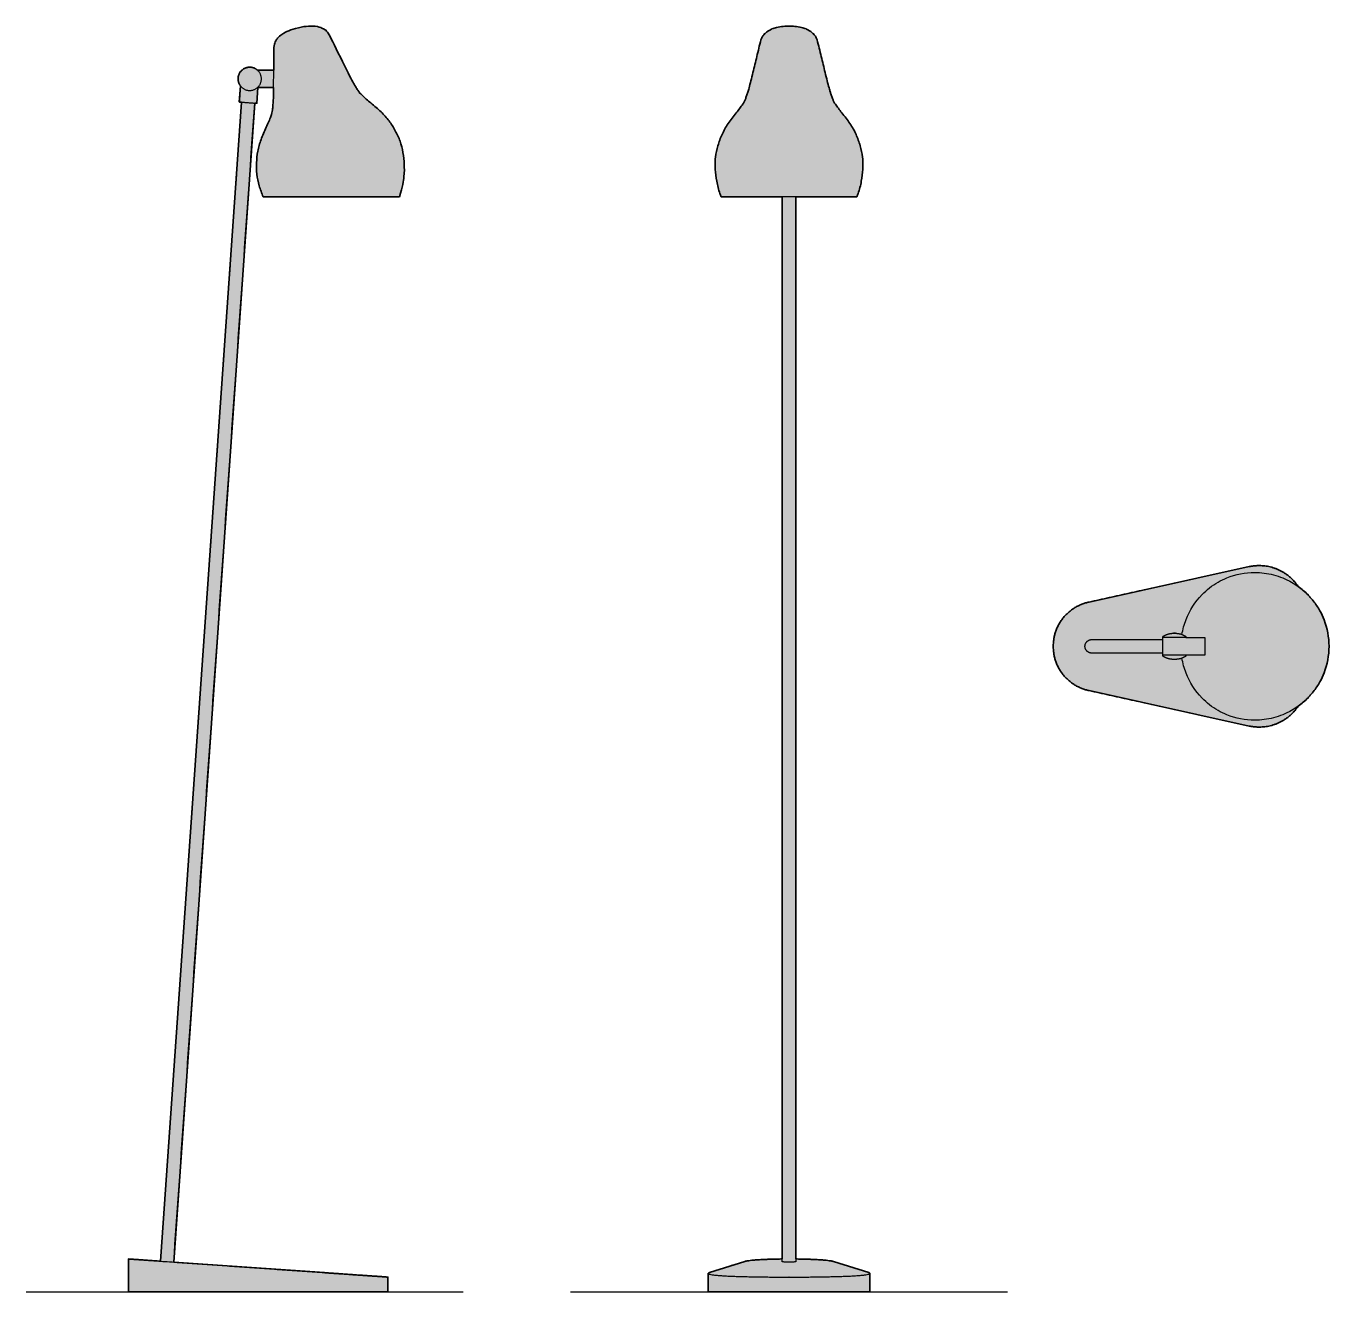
# Model space of a CAD drawing. Header units: millimetres. Extents: x 0 to 1257, y 0 to 1221.
import ezdxf

# ---------------------------------------------------------------- set-up
doc = ezdxf.new("R2010")
doc.units = ezdxf.units.MM
doc.layers.add('Blocks', color=7, linetype='Continuous')
doc.layers.add('Blocks$Fill', color=7, linetype='Continuous', true_color=0xffffff)
for name, color, linetype, lineweight, true_color in [('Blocks$Inner', 7, 'Continuous', 25, 0x007f00), ('Blocks$Outline', 7, 'Continuous', 35, 0xff3f3f), ('Groud', 7, 'Continuous', 25, 0x243775)]:
    doc.layers.add(name, color=color, linetype=linetype, lineweight=lineweight, true_color=true_color)

# ---------------------------------------------------------------- blocks, each defined once
blk = doc.blocks.new('VL 38 Floor Lamp Top')
at = {"layer": 'Blocks$Fill'}
blk.add_hatch(color=256, dxfattribs=at).paths.add_polyline_path([(236.4, -57.7), (235.6, -58.9), (234.7, -60.1), (233.8, -61.2), (232.9, -62.3), (231.9, -63.4), (230.9, -64.5), (229.9, -65.5), (228.8, -66.5), (227.7, -67.4), (226.6, -68.3), (225.5, -69.2), (224.3, -70), (223.1, -70.8), (221.9, -71.6), (220.6, -72.3), (219.4, -73), (218.1, -73.6), (216.9, -74.2), (215.6, -74.7), (214.3, -75.2), (213, -75.6), (211.7, -76.1), (210.4, -76.4), (209.1, -76.8), (207.8, -77), (206.5, -77.3), (205.2, -77.5), (203.9, -77.6), (202.6, -77.8), (201.3, -77.9), (200.1, -77.9), (198.8, -77.9), (197.6, -77.9), (196.5, -77.9), (195.3, -77.8), (194, -77.7), (192.8, -77.5), (191.6, -77.3), (190.4, -77.1), (189.1, -76.9), (34.6, -42.7), (33.7, -42.6), (32.9, -42.3), (32, -42.1), (31.1, -41.9), (30.3, -41.6), (29.4, -41.3), (28.5, -41), (27.7, -40.7), (26.8, -40.3), (25.9, -40), (25.1, -39.6), (24.2, -39.2), (23.4, -38.7), (22.6, -38.3), (21.7, -37.8), (20.9, -37.4), (20.1, -36.8), (19.3, -36.3), (18.5, -35.8), (17.7, -35.2), (16.9, -34.6), (16.2, -34), (15.4, -33.4), (14.7, -32.8), (14, -32.2), (13.3, -31.5), (12.6, -30.8), (11.9, -30.1), (11.3, -29.4), (10.6, -28.7), (10, -27.9), (9.4, -27.2), (8.8, -26.4), (8.2, -25.7), (7.7, -24.9), (7.1, -24.1), (6.6, -23.3), (6.1, -22.5), (5.6, -21.6), (5.2, -20.8), (4.8, -20), (4.3, -19.1), (3.9, -18.3), (3.6, -17.4), (3.2, -16.6), (2.9, -15.7), (2.5, -14.8), (2.2, -14), (2, -13.1), (1.7, -12.2), (1.4, -11.3), (1.2, -10.5), (1, -9.6), (0.8, -8.7), (0.7, -7.9), (0.5, -7), (0.4, -6.1), (0.3, -5.3), (0.2, -4.4), (0.1, -3.6), (0.1, -2.7), (0, -1.9), (0, -1), (0, 0), (0, 1), (0, 1.9), (0.1, 2.7), (0.1, 3.6), (0.2, 4.4), (0.3, 5.3), (0.4, 6.1), (0.5, 7), (0.7, 7.9), (0.8, 8.7), (1, 9.6), (1.2, 10.5), (1.4, 11.3), (1.7, 12.2), (2, 13.1), (2.2, 14), (2.5, 14.8), (2.9, 15.7), (3.2, 16.6), (3.6, 17.4), (3.9, 18.3), (4.3, 19.1), (4.8, 20), (5.2, 20.8), (5.6, 21.6), (6.1, 22.5), (6.6, 23.3), (7.1, 24.1), (7.7, 24.9), (8.2, 25.7), (8.8, 26.4), (9.4, 27.2), (10, 27.9), (10.6, 28.7), (11.3, 29.4), (11.9, 30.1), (12.6, 30.8), (13.3, 31.5), (14, 32.2), (14.7, 32.8), (15.4, 33.4), (16.2, 34), (16.9, 34.6), (17.7, 35.2), (18.5, 35.8), (19.3, 36.3), (20.1, 36.8), (20.9, 37.4), (21.7, 37.8), (22.6, 38.3), (23.4, 38.7), (24.2, 39.2), (25.1, 39.6), (25.9, 40), (26.8, 40.3), (27.7, 40.7), (28.5, 41), (29.4, 41.3), (30.3, 41.6), (31.1, 41.9), (32, 42.1), (32.9, 42.3), (33.7, 42.6), (34.6, 42.7), (189.1, 76.9), (190.4, 77.1), (191.6, 77.3), (192.8, 77.5), (194, 77.7), (195.3, 77.8), (196.5, 77.9), (197.6, 77.9), (198.8, 77.9), (200.1, 77.9), (201.3, 77.9), (202.6, 77.8), (203.9, 77.6), (205.2, 77.5), (206.5, 77.3), (207.8, 77), (209.1, 76.8), (210.4, 76.4), (211.7, 76.1), (213, 75.6), (214.3, 75.2), (215.6, 74.7), (216.9, 74.2), (218.1, 73.6), (219.4, 73), (220.6, 72.3), (221.9, 71.6), (223.1, 70.8), (224.3, 70), (225.5, 69.2), (226.6, 68.3), (227.7, 67.4), (228.8, 66.5), (229.9, 65.5), (230.9, 64.5), (231.9, 63.4), (232.9, 62.3), (233.8, 61.2), (234.7, 60.1), (235.6, 58.9), (236.4, 57.7), (237.6, 56.8), (238.9, 55.9), (240.1, 54.9), (241.3, 53.9), (242.5, 52.8), (243.6, 51.8), (244.7, 50.7), (245.9, 49.6), (246.9, 48.4), (248, 47.3), (249.2, 45.9), (250.1, 44.9), (250.9, 43.8), (251.8, 42.7), (252.6, 41.5), (253.4, 40.4), (254.2, 39.2), (255, 38), (255.8, 36.8), (256.5, 35.5), (257.2, 34.3), (258.3, 32.2), (259.4, 30), (260.4, 27.7), (261.3, 25.5), (261.9, 24), (262.4, 22.4), (262.9, 20.9), (263.4, 19.3), (263.8, 17.7), (264.2, 16.1), (264.6, 14.6), (264.9, 13), (265.1, 11.4), (265.4, 9.8), (265.6, 8.1), (265.8, 6.5), (265.9, 4.9), (266, 3.3), (266, 1.6), (266.1, 0), (266, -1.6), (266, -3.3), (265.9, -4.9), (265.8, -6.5), (265.6, -8.1), (265.4, -9.8), (265.1, -11.4), (264.9, -13), (264.6, -14.6), (264.2, -16.1), (263.8, -17.7), (263.4, -19.3), (262.9, -20.9), (262.4, -22.4), (261.9, -24), (261.3, -25.5), (260.4, -27.7), (259.4, -30), (258.3, -32.2), (257.2, -34.3), (256.5, -35.5), (255.8, -36.8), (255, -38), (254.2, -39.2), (253.4, -40.4), (252.6, -41.5), (251.8, -42.7), (250.9, -43.8), (250.1, -44.9), (249.2, -45.9), (248, -47.3), (246.9, -48.4), (245.9, -49.6), (244.7, -50.7), (243.6, -51.8), (242.5, -52.8), (241.3, -53.9), (240.1, -54.9), (238.9, -55.9), (237.6, -56.8)], flags=0)
at = {"layer": 'Blocks$Inner'}
for points in [[(105.6, -8.5), (105.6, 0), (105.6, 8.5)], [(128.1, 8.5), (128.1, 8.4), (146.3, 8.4), (146.3, -8.4), (128.1, -8.4), (128.1, -8.5)]]:
    blk.add_lwpolyline(points, dxfattribs=at)
for points in [[(189.1, 76.9), (34.6, 42.7)], [(37.1, 6.5), (105.6, 6.5)], [(105.6, -6.5), (37.1, -6.5)], [(34.6, -42.7), (189.1, -76.9)]]:
    blk.add_open_spline(points, degree=1, dxfattribs=at)
for points, weights, degree, knots in [([(236.4, 57.7), (223, 77.9), (198.8, 77.9), (193.9, 77.9), (189.1, 76.9)], [0.862260410899, 0.817844657742, 1, 0.956755778288, 0.92628114352], 2, [0.593891, 0.593891, 0.593891, 1.570796, 1.570796, 1.802717, 1.802717, 1.802717]), ([(34.6, 42.7), (0, 35.6), (0, 0.2), (0, 0.1), (0, 0)], [0.929842353183, 0.747854479026, 1, 0.998955367363, 0.997918186297], 2, [2.323076, 2.323076, 2.323076, 3.675341, 3.675341, 3.680943, 3.680943, 3.680943]), ([(106.8, 10.2), (108.1, 10.9), (109.4, 11.4), (112.5, 12.6), (115.9, 12.6)], [0.965029265713, 0.959384450536, 0.959384450536, 0.959384450536, 0.989877253335], 2, [72.20036, 72.20036, 72.20036, 75.059993, 75.059993, 81.706356, 81.706356, 81.706356]), ([(115.9, 12.6), (115.9, 12.6), (115.9, 12.6), (116, 12.6), (116.1, 12.6), (116.2, 12.6), (116.3, 12.6), (116.6, 12.6), (116.8, 12.6)], [1, 1, 1, 1, 1, 1, 1, 1.05719095842, 1.17157287525], 3, [81.706356, 81.706356, 81.706356, 81.706356, 81.829418, 81.829418, 82.475003, 82.475003, 82.475003, 83.264442, 83.264442, 83.264442, 83.264442]), ([(116.8, 12.6), (117.1, 12.6), (117.3, 12.6), (117.5, 12.6), (117.6, 12.6), (117.7, 12.6), (117.8, 12.6), (117.8, 12.6), (117.8, 12.6), (117.8, 12.6), (117.8, 12.6)], [0.989949129241, 0.893299333599, 0.844974435778, 0.844974435778, 0.844974435778, 0.844974435778, 0.844974435778, 0.844974435778, 0.844974435778, 0.844974435778, 0.844974435778], 3, [83.264442, 83.264442, 83.264442, 83.264442, 84.05388, 84.05388, 84.05388, 84.51057, 84.51057, 84.726737, 84.726737, 84.813076, 84.813076, 84.813076, 84.813076]), ([(117.8, 12.6), (121.2, 12.6), (124.3, 11.4), (125.6, 10.9), (126.9, 10.2)], [0.989923529145, 0.959384450536, 0.959384450536, 0.959384450536, 0.965029265713], 2, [84.813076, 84.813076, 84.813076, 91.46448, 91.46448, 94.324113, 94.324113, 94.324113]), ([(0, 0), (0, -0.1), (0, -0.2), (0, -35.6), (34.6, -42.7)], [0.997918186297, 0.998955367363, 1, 0.747854479026, 0.929842353183], 2, [3.680943, 3.680943, 3.680943, 3.686545, 3.686545, 5.038811, 5.038811, 5.038811]), ([(105.6, 8.5), (105.7, 9.3), (106.3, 9.8), (106.5, 10.1), (106.8, 10.2)], [0.943596126205, 0.853553390593, 0.853553390593, 0.853553390593, 0.870384903332], 2, [69.95248, 69.95248, 69.95248, 71.521843, 71.521843, 72.20036, 72.20036, 72.20036]), ([(126.9, 10.2), (127.2, 10.1), (127.4, 9.8), (128, 9.3), (128.1, 8.5)], [0.870384903332, 0.853553390593, 0.853553390593, 0.853553390593, 0.943596126205], 2, [94.324113, 94.324113, 94.324113, 95.00263, 95.00263, 96.571993, 96.571993, 96.571993]), ([(106.8, -10.2), (106.5, -10.1), (106.3, -9.8), (105.7, -9.3), (105.6, -8.5)], [0.870384903332, 0.853553390593, 0.853553390593, 0.853553390593, 0.943596126205], 2, [76.778798, 76.778798, 76.778798, 77.457315, 77.457315, 79.026679, 79.026679, 79.026679]), ([(115.9, -12.6), (112.5, -12.6), (109.4, -11.4), (108.1, -10.9), (106.8, -10.2)], [0.989949129241, 0.959384450536, 0.959384450536, 0.959384450536, 0.965029265713], 2, [67.264974, 67.264974, 67.264974, 73.919166, 73.919166, 76.778798, 76.778798, 76.778798]), ([(126.9, -10.2), (125.6, -10.9), (124.3, -11.4), (121.2, -12.6), (117.8, -12.6)], [0.965029265713, 0.959384450536, 0.959384450536, 0.959384450536, 0.989949129241], 2, [55.676806, 55.676806, 55.676806, 58.536438, 58.536438, 65.19063, 65.19063, 65.19063]), ([(128.1, -8.5), (128, -9.3), (127.4, -9.8), (127.2, -10.1), (126.9, -10.2)], [0.943596126205, 0.853553390593, 0.853553390593, 0.853553390593, 0.870384903332], 2, [53.428926, 53.428926, 53.428926, 54.998289, 54.998289, 55.676806, 55.676806, 55.676806]), ([(116.8, -12.6), (116.6, -12.6), (116.3, -12.6), (116.2, -12.6), (116.1, -12.6), (116, -12.6), (115.9, -12.6), (115.9, -12.6), (115.9, -12.6)], [0.989949129241, 0.893299333599, 0.844974435778, 0.844974435778, 0.844974435778, 0.844974435778, 0.844974435778, 0.844974435778, 0.844974435778], 3, [1.561668, 1.561668, 1.561668, 1.561668, 2.351106, 2.351106, 2.351106, 2.757284, 2.757284, 2.949541, 2.949541, 2.949541, 2.949541]), ([(117.8, -12.6), (117.8, -12.6), (117.8, -12.6), (117.8, -12.6), (117.8, -12.6), (117.7, -12.6), (117.6, -12.6), (117.5, -12.6), (117.3, -12.6), (117.1, -12.6), (116.8, -12.6)], [1, 1, 1, 1, 1, 1, 1, 1, 1, 1.05719095842, 1.17157287525], 3, [0, 0, 0, 0, 0.142674, 0.142674, 0.34493, 0.34493, 0.77223, 0.77223, 0.77223, 1.561668, 1.561668, 1.561668, 1.561668]), ([(189.1, -76.9), (193.9, -77.9), (198.8, -77.9), (223, -77.9), (236.4, -57.7)], [0.92628114352, 0.956755778288, 1, 0.817828182997, 0.862268446974], 2, [5.55917, 5.55917, 5.55917, 5.79109, 5.79109, 6.768083, 6.768083, 6.768083])]:
    blk.add_rational_spline(points, weights, degree=degree, knots=knots, dxfattribs=at)
for points, knots in [([(124.2, 11.5), (125, 16.3), (126.3, 21.1), (128.1, 25.8), (131.6, 34.8), (136.8, 43), (143.6, 49.9), (148.1, 54.6), (153.3, 58.6), (159, 61.9), (161.8, 63.5), (164.7, 64.9), (167.6, 66.1), (176.1, 69.6), (185.2, 71.3), (194.3, 71.3)], [11.568344, 11.568344, 11.568344, 11.568344, 26.505945, 26.505945, 26.505945, 55.580022, 55.580022, 55.580022, 75.254749, 75.254749, 75.254749, 84.903184, 84.903184, 84.903184, 112.478305, 112.478305, 112.478305, 112.478305]), ([(194.3, 71.3), (200.5, 71.3), (206.6, 70.5), (212.5, 69), (215.5, 68.2), (218.5, 67.2), (221.4, 66), (230.6, 62.3), (238.9, 56.7), (245.9, 49.6), (246.6, 48.8), (247.3, 48), (248.4, 46.8), (248.8, 46.4), (249.8, 45.2), (250.4, 44.5), (250.9, 43.8), (253.3, 40.8), (255.4, 37.6), (258.8, 31.5), (260.1, 28.5), (261.3, 25.5), (264.5, 17.4), (266.1, 8.7), (266.1, 0)], [112.478305, 112.478305, 112.478305, 112.478305, 130.860619, 130.860619, 130.860619, 140.267495, 140.267495, 140.267495, 170.251425, 170.251425, 170.251425, 173.409538, 173.409538, 175.200603, 175.200603, 177.952245, 177.952245, 177.952245, 189.346053, 189.346053, 199.104419, 199.104419, 199.104419, 225.330659, 225.330659, 225.330659, 225.330659]), ([(194.3, -71.3), (185.2, -71.3), (176.1, -69.6), (167.6, -66.1), (164.7, -64.9), (161.8, -63.5), (159, -61.9), (153.3, -58.6), (148.1, -54.6), (143.6, -49.9), (136.8, -43), (131.6, -34.8), (128.1, -25.8), (126.3, -21.1), (125, -16.3), (124.2, -11.5)], [338.183014, 338.183014, 338.183014, 338.183014, 365.758135, 365.758135, 365.758135, 375.40657, 375.40657, 375.40657, 395.081297, 395.081297, 395.081297, 424.155373, 424.155373, 424.155373, 439.092975, 439.092975, 439.092975, 439.092975]), ([(266.1, 0), (266.1, -8.7), (264.5, -17.4), (261.3, -25.5), (260.1, -28.5), (258.8, -31.5), (255.4, -37.6), (253.3, -40.8), (250.9, -43.8), (250.4, -44.5), (249.8, -45.2), (248.8, -46.4), (248.4, -46.8), (247.3, -48), (246.6, -48.8), (245.9, -49.6), (238.9, -56.7), (230.6, -62.3), (221.4, -66), (218.5, -67.2), (215.5, -68.2), (212.5, -69), (206.6, -70.5), (200.5, -71.3), (194.3, -71.3)], [225.330659, 225.330659, 225.330659, 225.330659, 251.5569, 251.5569, 251.5569, 261.315265, 261.315265, 272.709074, 272.709074, 272.709074, 275.460716, 275.460716, 277.251781, 277.251781, 280.409894, 280.409894, 280.409894, 310.393823, 310.393823, 310.393823, 319.8007, 319.8007, 319.8007, 338.183014, 338.183014, 338.183014, 338.183014])]:
    blk.add_open_spline(points, degree=3, knots=knots, dxfattribs=at)
for points, weights in [([(116.8, 12.6), (116.4, 12.6), (115.9, 12.6)], [1, 0.994617974626, 0.989949129241]), ([(117.8, 12.6), (117.3, 12.6), (116.8, 12.6)], [0.989949129241, 0.994617974626, 1]), ([(30.6, 0), (30.6, 6.5), (37.1, 6.5)], [1, 0.707106781187, 1]), ([(116.8, 8.5), (105.6, 8.5), (105.6, 8.5)], [1, 0.707106781187, 1]), ([(128.1, 8.5), (128.1, 8.5), (116.8, 8.5)], [1, 0.707106781187, 1]), ([(37.1, -6.5), (30.6, -6.5), (30.6, 0)], [1, 0.707106781186, 1]), ([(116.8, -8.5), (105.6, -8.5), (105.6, -8.5)], [1, 0.707106781187, 1]), ([(116.8, -12.6), (116.4, -12.6), (115.9, -12.6)], [1, 0.994651979648, 0.990008155646]), ([(128.1, -8.5), (128.1, -8.5), (116.8, -8.5)], [1, 0.707106781187, 1]), ([(117.8, -12.6), (117.3, -12.6), (116.8, -12.6)], [0.989949129241, 0.994617974626, 1])]:
    blk.add_rational_spline(points, weights, degree=2, dxfattribs=at)
at = {"layer": 'Blocks$Outline'}
for points in [[(34.6, 42.7), (189.1, 76.9)], [(189.1, -76.9), (34.6, -42.7)]]:
    blk.add_lwpolyline(points, dxfattribs=at)
for points, weights, knots in [([(189.1, 76.9), (193.9, 77.9), (198.8, 77.9), (223, 77.9), (236.4, 57.7)], [0.92628114352, 0.956755778288, 1, 0.817844657742, 0.862260410899], [-1.802717, -1.802717, -1.802717, -1.570796, -1.570796, -0.593891, -0.593891, -0.593891]), ([(0, 0), (0, 0.1), (0, 0.2), (0, 35.6), (34.6, 42.7)], [0.997918186297, 0.998955367363, 1, 0.747854479026, 0.929842353183], [-3.147195, -3.147195, -3.147195, -3.141593, -3.141593, -1.789328, -1.789328, -1.789328]), ([(34.6, -42.7), (0, -35.6), (0, -0.2), (0, -0.1), (0, 0)], [0.929842353183, 0.747854479026, 1, 0.998955367363, 0.997918186297], [-4.493858, -4.493858, -4.493858, -3.141593, -3.141593, -3.13599, -3.13599, -3.13599]), ([(236.4, -57.7), (223, -77.9), (198.8, -77.9), (193.9, -77.9), (189.1, -76.9)], [0.862260410899, 0.817844657742, 1, 0.956755778288, 0.92628114352], [-5.689294, -5.689294, -5.689294, -4.712389, -4.712389, -4.480469, -4.480469, -4.480469])]:
    blk.add_rational_spline(points, weights, degree=2, knots=knots, dxfattribs=at)
for points, knots in [([(236.4, 57.7), (239.8, 55.3), (242.9, 52.6), (245.9, 49.6), (246.6, 48.8), (247.3, 48), (248.4, 46.8), (248.8, 46.4), (249.8, 45.2), (250.4, 44.5), (250.9, 43.8), (253.3, 40.8), (255.4, 37.6), (258.8, 31.5), (260.1, 28.5), (261.3, 25.5), (264.5, 17.4), (266.1, 8.7), (266.1, 0)], [45.116522, 45.116522, 45.116522, 45.116522, 57.77312, 57.77312, 57.77312, 60.931233, 60.931233, 62.722298, 62.722298, 65.47394, 65.47394, 65.47394, 76.867749, 76.867749, 86.626114, 86.626114, 86.626114, 112.852355, 112.852355, 112.852355, 112.852355]), ([(266.1, 0), (266.1, -8.7), (264.5, -17.4), (261.3, -25.5), (260.1, -28.5), (258.8, -31.5), (255.4, -37.6), (253.3, -40.8), (250.9, -43.8), (250.4, -44.5), (249.8, -45.2), (248.8, -46.4), (248.4, -46.8), (247.3, -48), (246.6, -48.8), (245.9, -49.6), (242.9, -52.6), (239.8, -55.3), (236.4, -57.7), (236.4, -57.7)], [0, 0, 0, 0, 26.22624, 26.22624, 26.22624, 35.984606, 35.984606, 47.378415, 47.378415, 47.378415, 50.130056, 50.130056, 51.921122, 51.921122, 55.079234, 55.079234, 55.079234, 67.73191, 67.735833, 67.735833, 67.735833, 67.735833])]:
    blk.add_open_spline(points, degree=3, knots=knots, dxfattribs=at)
blk = doc.blocks.new('VL 38 Floor Lamp Front')
at = {"layer": 'Blocks$Fill'}
blk.add_hatch(color=256, dxfattribs=at).paths.add_polyline_path([(288.8, 0), (288.8, 0), (288.8, 0), (288.8, 0), (288.7, 0), (288.7, 0), (288.3, 0), (286.9, 0), (281, 0), (260.3, 0), (210.8, 0), (161.4, 0), (140.7, 0), (134.8, 0), (133.4, 0), (133, 0), (132.9, 0), (132.9, 0), (132.9, 0), (132.9, 0), (132.9, 0), (132.9, 17.8), (132.9, 17.8), (132.9, 17.9), (132.9, 17.9), (132.9, 17.9), (132.9, 17.9), (132.9, 17.9), (132.9, 17.9), (132.9, 17.9), (132.9, 17.9), (132.9, 17.9), (132.9, 17.9), (132.9, 17.9), (132.9, 17.9), (132.9, 17.9), (132.9, 17.9), (132.9, 18), (132.9, 18), (132.9, 18), (132.9, 18), (132.9, 18), (132.9, 18), (132.9, 18), (132.9, 18), (132.9, 18), (132.9, 18), (132.9, 18), (133, 18), (133, 18), (133, 18), (133, 18), (133, 18), (133, 18), (133, 18.1), (133, 18.1), (133, 18.1), (133, 18.1), (133, 18.1), (133, 18.1), (133, 18.1), (133.1, 18.1), (133.1, 18.1), (133.1, 18.1), (133.1, 18.2), (133.1, 18.2), (133.1, 18.2), (133.1, 18.2), (133.2, 18.2), (133.2, 18.2), (133.2, 18.3), (133.3, 18.3), (133.3, 18.3), (133.4, 18.3), (133.4, 18.4), (133.5, 18.4), (133.6, 18.4), (133.7, 18.5), (133.8, 18.5), (134, 18.6), (168.1, 29.4), (168.3, 29.4), (168.5, 29.5), (168.7, 29.5), (168.9, 29.6), (169.3, 29.7), (169.9, 29.8), (170.5, 29.9), (171.1, 30), (172.6, 30.2), (174.4, 30.4), (176.3, 30.6), (180.9, 31), (192.1, 31.5), (204.3, 31.8), (204.3, 1056.7), (145.3, 1056.7), (144.7, 1058.3), (144.2, 1059.8), (143.7, 1061.2), (143.3, 1062.7), (142.8, 1064.1), (142.4, 1065.6), (142, 1067.1), (141.7, 1068.5), (141.4, 1070), (141.1, 1071.6), (140.6, 1074.4), (140.2, 1077.3), (139.9, 1080.2), (139.7, 1083.1), (139.6, 1085.4), (139.5, 1087.7), (139.5, 1089.5), (139.6, 1091.3), (139.7, 1093.1), (139.9, 1094.9), (140.1, 1096.3), (140.3, 1097.7), (140.6, 1099.1), (140.8, 1100.4), (141.2, 1101.8), (141.5, 1103.2), (142.2, 1105.9), (143.1, 1108.7), (144, 1111.4), (144.5, 1112.7), (145, 1114.1), (145.6, 1115.4), (146.2, 1116.7), (146.8, 1118.1), (147.5, 1119.5), (148.2, 1120.8), (148.9, 1122.1), (149.7, 1123.4), (150.4, 1124.7), (151.2, 1126), (152.1, 1127.2), (153, 1128.5), (153.9, 1129.8), (163.3, 1142), (165.5, 1145), (166.1, 1145.9), (166.6, 1146.5), (166.9, 1147.1), (167.3, 1147.7), (167.6, 1148.2), (167.9, 1148.8), (168.2, 1149.4), (168.4, 1150), (168.7, 1150.7), (169, 1151.5), (169.9, 1154.1), (171, 1157.6), (171.6, 1159.6), (172.2, 1161.7), (177.9, 1184.3), (181.7, 1200), (182.7, 1203.9), (183.3, 1206.1), (183.5, 1207), (183.8, 1207.9), (184.1, 1208.7), (184.2, 1209.1), (184.3, 1209.4), (184.5, 1209.8), (184.7, 1210.1), (184.8, 1210.5), (185, 1210.8), (185.1, 1211), (185.2, 1211.2), (185.3, 1211.4), (185.5, 1211.6), (185.6, 1211.8), (185.7, 1212), (185.8, 1212.2), (186, 1212.3), (186.1, 1212.5), (186.3, 1212.7), (186.4, 1212.9), (186.6, 1213), (186.9, 1213.4), (187.2, 1213.7), (187.5, 1214), (187.9, 1214.3), (188.2, 1214.6), (188.5, 1214.9), (189.2, 1215.4), (189.9, 1216), (190.5, 1216.4), (191.1, 1216.8), (191.7, 1217.1), (192, 1217.3), (192.2, 1217.5), (192.8, 1217.8), (193.4, 1218), (193.9, 1218.3), (194.4, 1218.5), (194.9, 1218.7), (195.5, 1218.9), (196, 1219.1), (196.5, 1219.3), (197.6, 1219.6), (198.8, 1219.9), (199.6, 1220.1), (200.3, 1220.3), (201.1, 1220.5), (201.9, 1220.6), (202.7, 1220.7), (203.6, 1220.9), (205.2, 1221.1), (206.6, 1221.2), (208, 1221.3), (209.4, 1221.3), (210.8, 1221.4), (212.3, 1221.3), (213.7, 1221.3), (215.1, 1221.2), (216.5, 1221.1), (218.1, 1220.9), (218.9, 1220.7), (219.8, 1220.6), (220.6, 1220.5), (221.4, 1220.3), (222.1, 1220.1), (222.9, 1219.9), (224.1, 1219.6), (225.2, 1219.3), (225.7, 1219.1), (226.2, 1218.9), (226.8, 1218.7), (227.3, 1218.5), (227.8, 1218.3), (228.3, 1218), (228.9, 1217.8), (229.5, 1217.5), (229.7, 1217.3), (230, 1217.1), (230.6, 1216.8), (231.2, 1216.4), (231.8, 1216), (232.5, 1215.4), (233.2, 1214.9), (233.5, 1214.6), (233.8, 1214.3), (234.1, 1214), (234.5, 1213.7), (234.8, 1213.4), (235.1, 1213), (235.3, 1212.9), (235.4, 1212.7), (235.6, 1212.5), (235.7, 1212.3), (235.9, 1212.2), (236, 1212), (236.1, 1211.8), (236.2, 1211.6), (236.4, 1211.4), (236.5, 1211.2), (236.6, 1211), (236.7, 1210.8), (236.9, 1210.5), (237, 1210.1), (237.2, 1209.8), (237.4, 1209.4), (237.5, 1209.1), (237.6, 1208.7), (237.9, 1207.9), (238.2, 1207), (238.4, 1206.1), (240, 1200), (243.8, 1184.3), (247.7, 1168.5), (249.5, 1161.7), (250.1, 1159.6), (251.8, 1154.1), (252.4, 1152.4), (252.7, 1151.5), (253, 1150.7), (253.3, 1150), (253.5, 1149.4), (253.8, 1148.8), (254.1, 1148.2), (254.4, 1147.7), (254.8, 1147.1), (255.1, 1146.5), (255.6, 1145.9), (256.2, 1145), (258.4, 1142), (267.8, 1129.8), (268.7, 1128.5), (269.6, 1127.2), (270.5, 1126), (271.3, 1124.7), (272, 1123.4), (272.8, 1122.1), (273.5, 1120.8), (274.2, 1119.5), (274.9, 1118.1), (275.5, 1116.7), (276.1, 1115.4), (276.7, 1114.1), (277.2, 1112.7), (277.7, 1111.4), (278.6, 1108.7), (279.5, 1105.9), (280.2, 1103.2), (280.5, 1101.8), (280.9, 1100.4), (281.1, 1099.1), (281.4, 1097.7), (281.6, 1096.3), (281.8, 1094.9), (282, 1093.1), (282.1, 1091.3), (282.1, 1089.5), (282.2, 1087.7), (282.1, 1085.4), (282, 1083.1), (281.8, 1080.2), (281.5, 1077.3), (281.1, 1074.4), (280.6, 1071.6), (280.3, 1070), (280, 1068.5), (279.7, 1067.1), (279.3, 1065.6), (278.9, 1064.1), (278.4, 1062.7), (278, 1061.2), (277.5, 1059.8), (277, 1058.3), (276.4, 1056.7), (217.3, 1056.7), (217.3, 31.8), (229.6, 31.5), (240.8, 31), (245.4, 30.6), (247.3, 30.4), (249.1, 30.2), (250.6, 30), (251.2, 29.9), (251.8, 29.8), (252.4, 29.7), (252.8, 29.6), (253, 29.5), (253.2, 29.5), (253.4, 29.4), (253.6, 29.4), (287.7, 18.6), (287.9, 18.5), (288, 18.5), (288.1, 18.4), (288.2, 18.4), (288.3, 18.4), (288.3, 18.3), (288.4, 18.3), (288.4, 18.3), (288.5, 18.3), (288.5, 18.2), (288.5, 18.2), (288.6, 18.2), (288.6, 18.2), (288.6, 18.2), (288.6, 18.2), (288.6, 18.1), (288.6, 18.1), (288.6, 18.1), (288.7, 18.1), (288.7, 18.1), (288.7, 18.1), (288.7, 18.1), (288.7, 18.1), (288.7, 18.1), (288.7, 18.1), (288.7, 18), (288.7, 18), (288.7, 18), (288.7, 18), (288.7, 18), (288.7, 18), (288.7, 18), (288.8, 18), (288.8, 18), (288.8, 18), (288.8, 18), (288.8, 18), (288.8, 18), (288.8, 18), (288.8, 18), (288.8, 18), (288.8, 18), (288.8, 17.9), (288.8, 17.9), (288.8, 17.9), (288.8, 17.9), (288.8, 17.9), (288.8, 17.9), (288.8, 17.9), (288.8, 17.9), (288.8, 17.9), (288.8, 17.9), (288.8, 17.9), (288.8, 17.9), (288.8, 17.9), (288.8, 17.9), (288.8, 17.8), (288.8, 17.8)], flags=0)
at = {"layer": 'Blocks$Inner'}
for points, knots in [([(139.5, 1087.7), (139.5, 1090.1), (139.6, 1092.5), (139.9, 1094.9), (140.4, 1098.7), (141.2, 1102.2), (142.2, 1105.9), (143.3, 1109.6), (144.6, 1113.2), (146.2, 1116.7), (147.8, 1120.4), (149.8, 1123.9), (152.1, 1127.2), (153.3, 1129), (154.5, 1130.7), (157.2, 1134.1), (158.5, 1135.8), (159.9, 1137.5), (161, 1139), (162.2, 1140.6), (164.2, 1143.2), (165.4, 1144.7), (166.1, 1145.9), (166.7, 1146.8), (167.2, 1147.4), (168, 1149), (168.3, 1149.8), (168.7, 1150.7), (169.1, 1151.7), (169.5, 1153), (169.9, 1154.1), (170.3, 1155.5), (170.6, 1156.3), (171.5, 1159.2), (171.8, 1160.1), (172.8, 1163.8), (173.5, 1166.4), (174, 1168.5), (175.4, 1173.9), (176.7, 1179.2), (179.1, 1189.4), (180.4, 1194.6), (181.7, 1200), (182.2, 1202.1), (183.1, 1205.8), (184.1, 1209), (184.5, 1209.9), (185.3, 1211.4), (185.6, 1211.9), (186.3, 1212.8), (186.8, 1213.3), (187.2, 1213.7), (188.1, 1214.5), (188.9, 1215.3), (189.9, 1216), (190.6, 1216.5), (191.5, 1217.1), (192.6, 1217.7), (193, 1217.9), (193.7, 1218.2), (194, 1218.4), (195.8, 1219.1), (197.2, 1219.5), (198.8, 1219.9), (200.9, 1220.5), (203, 1220.8), (207.1, 1221.3), (209, 1221.4), (210.8, 1221.4)], [606.49982, 606.49982, 606.49982, 606.49982, 613.691339, 613.691339, 613.691339, 625.025185, 625.025185, 625.025185, 636.578191, 636.578191, 636.578191, 648.645746, 648.645746, 648.645746, 655.09219, 655.09219, 661.867875, 661.867875, 661.867875, 667.969477, 667.969477, 673.159189, 673.159189, 673.159189, 676.692096, 676.692096, 680.173103, 680.173103, 680.173103, 684.092745, 684.092745, 684.092745, 688.219022, 688.219022, 693.170541, 693.170541, 699.677721, 699.677721, 699.677721, 716.345114, 716.345114, 732.981048, 732.981048, 732.981048, 740.408554, 740.408554, 744.194576, 744.194576, 746.39841, 746.39841, 748.683597, 748.683597, 748.683597, 752.198967, 752.198967, 752.198967, 754.81449, 754.81449, 756.279929, 756.279929, 757.579548, 757.579548, 762.642447, 762.642447, 762.642447, 769.315769, 769.315769, 774.985223, 774.985223, 774.985223, 774.985223]), ([(210.8, 1221.4), (212.7, 1221.4), (214.6, 1221.3), (218.7, 1220.8), (220.8, 1220.5), (222.9, 1219.9), (224.5, 1219.5), (225.9, 1219.1), (227.6, 1218.4), (228, 1218.2), (228.7, 1217.9), (229.1, 1217.7), (230.2, 1217.1), (231.1, 1216.5), (231.8, 1216), (232.7, 1215.3), (233.6, 1214.5), (234.5, 1213.7), (234.9, 1213.3), (235.4, 1212.8), (236.1, 1211.9), (236.4, 1211.4), (237.2, 1209.9), (237.5, 1209), (238.6, 1205.8), (239.5, 1202.1), (240, 1200), (241.3, 1194.6), (242.6, 1189.4), (245, 1179.2), (246.3, 1173.9), (247.7, 1168.5), (248.2, 1166.4), (248.9, 1163.8), (249.9, 1160.1), (250.2, 1159.2), (251.1, 1156.3), (251.4, 1155.5), (251.8, 1154.1), (252.2, 1153), (252.6, 1151.7), (253, 1150.7), (253.4, 1149.8), (253.7, 1149), (254.5, 1147.4), (255, 1146.8), (255.6, 1145.9), (256.3, 1144.7), (257.5, 1143.2), (259.5, 1140.6), (260.7, 1139), (261.8, 1137.5), (263.2, 1135.8), (264.5, 1134.1), (267.2, 1130.7), (268.4, 1129), (269.6, 1127.2), (271.9, 1123.9), (273.9, 1120.4), (275.5, 1116.7), (277.1, 1113.2), (278.4, 1109.6), (279.5, 1105.9), (280.5, 1102.2), (281.3, 1098.7), (281.8, 1094.9), (282.1, 1092.5), (282.2, 1090.1), (282.2, 1087.7)], [774.985223, 774.985223, 774.985223, 774.985223, 780.654677, 780.654677, 787.327999, 787.327999, 787.327999, 792.390898, 792.390898, 793.690516, 793.690516, 795.155956, 795.155956, 797.771479, 797.771479, 797.771479, 801.286849, 801.286849, 801.286849, 803.572036, 803.572036, 805.77587, 805.77587, 809.561892, 809.561892, 816.989398, 816.989398, 816.989398, 833.624742, 833.624742, 850.292725, 850.292725, 850.292725, 856.799905, 856.799905, 861.751424, 861.751424, 865.877701, 865.877701, 865.877701, 869.797342, 869.797342, 869.797342, 873.27835, 873.27835, 876.811257, 876.811257, 876.811257, 882.000969, 882.000969, 888.102571, 888.102571, 888.102571, 894.878256, 894.878256, 901.3247, 901.3247, 901.3247, 913.392255, 913.392255, 913.392255, 924.945261, 924.945261, 924.945261, 936.279107, 936.279107, 936.279107, 943.470626, 943.470626, 943.470626, 943.470626]), ([(145.3, 1056.7), (144.9, 1057.7), (144.5, 1058.8), (144.2, 1059.8), (143.5, 1061.7), (142.9, 1063.6), (141.9, 1067.6), (141.5, 1069.5), (141.1, 1071.6), (140.4, 1075.4), (139.9, 1079.3), (139.7, 1083.1), (139.6, 1084.6), (139.5, 1086.2), (139.5, 1087.7)], [574.907175, 574.907175, 574.907175, 574.907175, 578.047743, 578.047743, 578.047743, 584.080236, 584.080236, 590.230424, 590.230424, 590.230424, 601.924538, 601.924538, 601.924538, 606.49982, 606.49982, 606.49982, 606.49982]), ([(282.2, 1087.7), (282.2, 1086.2), (282.1, 1084.6), (282, 1083.1), (281.8, 1079.3), (281.3, 1075.4), (280.6, 1071.6), (280.2, 1069.5), (279.8, 1067.6), (278.8, 1063.6), (278.2, 1061.7), (277.5, 1059.8), (277.2, 1058.8), (276.8, 1057.7), (276.4, 1056.7)], [943.470626, 943.470626, 943.470626, 943.470626, 948.045908, 948.045908, 948.045908, 959.740021, 959.740021, 959.740021, 965.89021, 965.89021, 971.922703, 971.922703, 971.922703, 975.063271, 975.063271, 975.063271, 975.063271]), ([(210.8, 1056.7), (206.4, 1056.7), (201.9, 1056.7), (193.2, 1056.7), (188.9, 1056.7), (177, 1056.7), (170, 1056.7), (158.1, 1056.7), (153.4, 1056.7), (147.1, 1056.7), (145.4, 1056.7), (145.3, 1056.7)], [471.867097, 471.867097, 471.867097, 471.867097, 485.246656, 485.246656, 498.724563, 498.724563, 524.2121, 524.2121, 549.769247, 549.769247, 574.907175, 574.907175, 574.907175, 574.907175]), ([(276.4, 1056.7), (276.3, 1056.7), (274.6, 1056.7), (268.3, 1056.7), (263.6, 1056.7), (251.7, 1056.7), (244.7, 1056.7), (232.8, 1056.7), (228.5, 1056.7), (219.7, 1056.7), (215.3, 1056.7), (210.8, 1056.7)], [368.563452, 368.563452, 368.563452, 368.563452, 393.765681, 393.765681, 419.3882, 419.3882, 444.940932, 444.940932, 458.453314, 458.453314, 471.867097, 471.867097, 471.867097, 471.867097])]:
    blk.add_open_spline(points, degree=3, knots=knots, dxfattribs=at)
for points in [[(204.3, 29.2), (204.3, 1056.7)], [(217.3, 1056.7), (217.3, 29.2)], [(168.1, 29.4), (134, 18.6)], [(287.7, 18.6), (253.6, 29.4)], [(132.9, 17.9), (132.9, 0)], [(288.8, 0), (288.8, 17.9)]]:
    blk.add_open_spline(points, degree=1, dxfattribs=at)
for points, weights in [([(204.4, 31.8), (174.3, 31.5), (168.1, 29.4)], [0.947383367158, 0.768947294052, 0.929842353183]), ([(210.8, 28.7), (204.3, 28.7), (204.3, 29.2)], [1, 0.707106781187, 1]), ([(217.3, 29.2), (217.3, 28.7), (210.8, 28.7)], [1, 0.707106781187, 1]), ([(253.6, 29.4), (247.4, 31.5), (217.3, 31.8)], [0.929842353183, 0.76895375657, 0.947369033564]), ([(134, 18.6), (132.9, 18.2), (132.9, 17.9)], [0.92628114352, 0.956755778288, 1]), ([(132.9, 17.9), (132.9, 15.7), (161.4, 15)], [1, 0.780159321454, 0.890336006501]), ([(260.3, 15), (288.8, 15.7), (288.8, 17.9)], [0.890336006501, 0.780159321454, 1]), ([(288.8, 17.9), (288.8, 18.2), (287.7, 18.6)], [1, 0.956755778288, 0.92628114352]), ([(132.9, 0), (132.9, 0), (161.4, 0)], [1, 0.826811166297, 1]), ([(161.4, 0), (185.2, 0), (210.8, 0)], [1, 0.982326500299, 1]), ([(210.8, 0), (236.5, 0), (260.3, 0)], [1, 0.982326500299, 1]), ([(260.3, 0), (288.8, 0), (288.8, 0)], [1, 0.826811166297, 1])]:
    blk.add_rational_spline(points, weights, degree=2, dxfattribs=at)
for points, weights, knots in [([(161.4, 15), (185.2, 14.3), (210.8, 14.3), (210.8, 14.3), (210.8, 14.3)], [0.890336006501, 0.926947459733, 1, 0.999888359177, 0.999776803462], [6.4251501, 6.4251501, 6.4251501, 6.8169333, 6.8169333, 6.8175321, 6.8175321, 6.8175321]), ([(210.8, 14.3), (210.9, 14.3), (210.9, 14.3), (236.5, 14.3), (260.3, 15)], [0.999776803462, 0.999888359177, 1, 0.926947459733, 0.890336006501], [6.8175321, 6.8175321, 6.8175321, 6.8181308, 6.8181308, 7.2099141, 7.2099141, 7.2099141])]:
    blk.add_rational_spline(points, weights, degree=2, knots=knots, dxfattribs=at)
at = {"layer": 'Blocks$Outline'}
for points in [[(204.3, 31.8), (204.3, 1056.7)], [(217.3, 1056.7), (217.3, 31.8)], [(134, 18.6), (168.1, 29.4)], [(253.6, 29.4), (287.7, 18.6)], [(132.9, 0), (132.9, 17.8)], [(288.8, 17.8), (288.8, 0)]]:
    blk.add_lwpolyline(points, dxfattribs=at)
for points, knots in [([(139.5, 1087.7), (139.5, 1090.1), (139.6, 1092.5), (139.9, 1094.9), (140.4, 1098.7), (141.2, 1102.2), (142.2, 1105.9), (143.3, 1109.6), (144.6, 1113.2), (146.2, 1116.7), (147.8, 1120.4), (149.8, 1123.9), (152.1, 1127.2), (153.3, 1129), (154.5, 1130.7), (157.2, 1134.1), (158.5, 1135.8), (159.9, 1137.5), (161, 1139), (162.2, 1140.6), (164.2, 1143.2), (165.4, 1144.7), (166.1, 1145.9), (166.7, 1146.8), (167.2, 1147.4), (168, 1149), (168.3, 1149.8), (168.7, 1150.7), (169.1, 1151.7), (169.5, 1153), (169.9, 1154.1), (170.3, 1155.5), (170.6, 1156.3), (171.5, 1159.2), (171.8, 1160.1), (172.8, 1163.8), (173.5, 1166.4), (174, 1168.5), (175.4, 1173.9), (176.7, 1179.2), (179.1, 1189.4), (180.4, 1194.6), (181.7, 1200), (182.2, 1202.1), (183.1, 1205.8), (184.1, 1209), (184.5, 1209.9), (185.3, 1211.4), (185.6, 1211.9), (186.3, 1212.8), (186.8, 1213.3), (187.2, 1213.7), (188.1, 1214.5), (188.9, 1215.3), (189.9, 1216), (190.6, 1216.5), (191.5, 1217.1), (192.6, 1217.7), (193, 1217.9), (193.7, 1218.2), (194, 1218.4), (195.8, 1219.1), (197.2, 1219.5), (198.8, 1219.9), (200.9, 1220.5), (203, 1220.8), (207.1, 1221.3), (209, 1221.4), (210.8, 1221.4)], [0, 0, 0, 0, 7.191519, 7.191519, 7.191519, 18.525365, 18.525365, 18.525365, 30.078371, 30.078371, 30.078371, 42.145926, 42.145926, 42.145926, 48.59237, 48.59237, 55.368055, 55.368055, 55.368055, 61.469657, 61.469657, 66.659369, 66.659369, 66.659369, 70.192276, 70.192276, 73.673284, 73.673284, 73.673284, 77.592925, 77.592925, 77.592925, 81.719202, 81.719202, 86.670721, 86.670721, 93.177901, 93.177901, 93.177901, 109.845294, 109.845294, 126.481229, 126.481229, 126.481229, 133.908734, 133.908734, 137.694756, 137.694756, 139.89859, 139.89859, 142.183778, 142.183778, 142.183778, 145.699147, 145.699147, 145.699147, 148.31467, 148.31467, 149.78011, 149.78011, 151.079728, 151.079728, 156.142627, 156.142627, 156.142627, 162.815949, 162.815949, 168.485403, 168.485403, 168.485403, 168.485403]), ([(210.8, 1221.4), (212.7, 1221.4), (214.6, 1221.3), (218.7, 1220.8), (220.8, 1220.5), (222.9, 1219.9), (224.5, 1219.5), (225.9, 1219.1), (227.6, 1218.4), (228, 1218.2), (228.7, 1217.9), (229.1, 1217.7), (230.2, 1217.1), (231.1, 1216.5), (231.8, 1216), (232.7, 1215.3), (233.6, 1214.5), (234.5, 1213.7), (234.9, 1213.3), (235.4, 1212.8), (236.1, 1211.9), (236.4, 1211.4), (237.2, 1209.9), (237.5, 1209), (238.6, 1205.8), (239.5, 1202.1), (240, 1200), (241.3, 1194.6), (242.6, 1189.4), (245, 1179.2), (246.3, 1173.9), (247.7, 1168.5), (248.2, 1166.4), (248.9, 1163.8), (249.9, 1160.1), (250.2, 1159.2), (251.1, 1156.3), (251.4, 1155.5), (251.8, 1154.1), (252.2, 1153), (252.6, 1151.7), (253, 1150.7), (253.4, 1149.8), (253.7, 1149), (254.5, 1147.4), (255, 1146.8), (255.6, 1145.9), (256.3, 1144.7), (257.5, 1143.2), (259.5, 1140.6), (260.7, 1139), (261.8, 1137.5), (263.2, 1135.8), (264.5, 1134.1), (267.2, 1130.7), (268.4, 1129), (269.6, 1127.2), (271.9, 1123.9), (273.9, 1120.4), (275.5, 1116.7), (277.1, 1113.2), (278.4, 1109.6), (279.5, 1105.9), (280.5, 1102.2), (281.3, 1098.7), (281.8, 1094.9), (282.1, 1092.5), (282.2, 1090.1), (282.2, 1087.7)], [0, 0, 0, 0, 5.669454, 5.669454, 12.342776, 12.342776, 12.342776, 17.405675, 17.405675, 18.705294, 18.705294, 20.170733, 20.170733, 22.786256, 22.786256, 22.786256, 26.301626, 26.301626, 26.301626, 28.586813, 28.586813, 30.790647, 30.790647, 34.576669, 34.576669, 42.004175, 42.004175, 42.004175, 58.639519, 58.639519, 75.307502, 75.307502, 75.307502, 81.814682, 81.814682, 86.766201, 86.766201, 90.892478, 90.892478, 90.892478, 94.81212, 94.81212, 94.81212, 98.293127, 98.293127, 101.826034, 101.826034, 101.826034, 107.015746, 107.015746, 113.117348, 113.117348, 113.117348, 119.893033, 119.893033, 126.339477, 126.339477, 126.339477, 138.407032, 138.407032, 138.407032, 149.960038, 149.960038, 149.960038, 161.293884, 161.293884, 161.293884, 168.485403, 168.485403, 168.485403, 168.485403]), ([(145.3, 1056.7), (144.9, 1057.7), (144.5, 1058.8), (144.2, 1059.8), (143.5, 1061.7), (142.9, 1063.6), (141.9, 1067.6), (141.5, 1069.5), (141.1, 1071.6), (140.4, 1075.4), (139.9, 1079.3), (139.7, 1083.1), (139.6, 1084.6), (139.5, 1086.2), (139.5, 1087.7)], [17.059547, 17.059547, 17.059547, 17.059547, 20.200115, 20.200115, 20.200115, 26.232609, 26.232609, 32.382797, 32.382797, 32.382797, 44.076911, 44.076911, 44.076911, 48.652193, 48.652193, 48.652193, 48.652193]), ([(282.2, 1087.7), (282.2, 1086.2), (282.1, 1084.6), (282, 1083.1), (281.8, 1079.3), (281.3, 1075.4), (280.6, 1071.6), (280.2, 1069.5), (279.8, 1067.6), (278.8, 1063.6), (278.2, 1061.7), (277.5, 1059.8), (277.2, 1058.8), (276.8, 1057.7), (276.4, 1056.7)], [0, 0, 0, 0, 4.575282, 4.575282, 4.575282, 16.269395, 16.269395, 16.269395, 22.419584, 22.419584, 28.452077, 28.452077, 28.452077, 31.592645, 31.592645, 31.592645, 31.592645]), ([(204.3, 1056.7), (202.1, 1056.7), (199.8, 1056.7), (193.2, 1056.7), (188.9, 1056.7), (177, 1056.7), (170, 1056.7), (158.1, 1056.7), (153.4, 1056.7), (147.1, 1056.7), (145.4, 1056.7), (145.3, 1056.7)], [-199.84789, -199.84789, -199.84789, -199.84789, -193.012324, -193.012324, -179.577303, -179.577303, -154.170865, -154.170865, -128.69504, -128.69504, -103.792249, -103.792249, -103.792249, -103.792249]), ([(276.4, 1056.7), (276.3, 1056.7), (274.6, 1056.7), (268.3, 1056.7), (263.6, 1056.7), (251.7, 1056.7), (244.7, 1056.7), (232.8, 1056.7), (228.5, 1056.7), (221.9, 1056.7), (219.6, 1056.7), (217.3, 1056.7)], [-102.819394, -102.819394, -102.819394, -102.819394, -77.852904, -77.852904, -52.311914, -52.311914, -26.840489, -26.840489, -13.371103, -13.371103, -6.518052, -6.518052, -6.518052, -6.518052])]:
    blk.add_open_spline(points, degree=3, knots=knots, dxfattribs=at)
for points, weights in [([(168.1, 29.4), (174.3, 31.5), (204.3, 31.8)], [0.929842353183, 0.76895375657, 0.947369033564]), ([(217.3, 31.8), (247.4, 31.5), (253.6, 29.4)], [0.947369033564, 0.76895375657, 0.929842353183]), ([(132.9, 17.9), (132.9, 18.2), (134, 18.6)], [1, 0.956755778288, 0.92628114352]), ([(132.9, 17.8), (132.9, 17.9), (132.9, 17.9)], [0.993299097744, 0.99661031979, 1]), ([(287.7, 18.6), (288.8, 18.2), (288.8, 17.9)], [0.92628114352, 0.956755778288, 1]), ([(288.8, 17.9), (288.8, 17.9), (288.8, 17.8)], [1, 0.996610321762, 0.993299101595]), ([(161.4, 0), (132.9, 0), (132.9, 0)], [1, 0.826811166297, 1]), ([(210.8, 0), (185.2, 0), (161.4, 0)], [1, 0.982326500299, 1]), ([(260.3, 0), (236.5, 0), (210.8, 0)], [1, 0.982326500299, 1]), ([(288.8, 0), (288.8, 0), (260.3, 0)], [1, 0.826811166297, 1])]:
    blk.add_rational_spline(points, weights, degree=2, dxfattribs=at)
blk = doc.blocks.new('VL 38 Floor Lamp Side')
at = {"layer": 'Blocks$Fill'}
blk.add_hatch(color=256, dxfattribs=at).paths.add_polyline_path([(133.6, 0), (99, 0), (99, 31.8), (99, 31.8), (99, 31.8), (99, 31.8), (99, 31.8), (99.1, 31.8), (99.4, 31.8), (100.9, 31.7), (107, 31.2), (129.6, 29.7), (207.8, 1148), (206.3, 1148.1), (205.9, 1148.1), (205.8, 1148.1), (205.8, 1148.1), (205.8, 1148.1), (205.8, 1148.1), (205.8, 1148.1), (205.8, 1148.1), (205.8, 1148.1), (206.9, 1163.6), (206.7, 1163.8), (206.6, 1164), (206.5, 1164.2), (206.3, 1164.4), (206.2, 1164.6), (206.1, 1164.8), (206, 1165), (205.8, 1165.3), (205.7, 1165.5), (205.6, 1165.7), (205.5, 1165.9), (205.5, 1166.1), (205.4, 1166.3), (205.3, 1166.5), (205.2, 1166.8), (205.1, 1167), (205.1, 1167.2), (205, 1167.4), (204.9, 1167.6), (204.9, 1167.8), (204.8, 1168.1), (204.8, 1168.3), (204.8, 1168.5), (204.7, 1168.7), (204.7, 1168.9), (204.7, 1169.1), (204.6, 1169.4), (204.6, 1169.6), (204.6, 1169.8), (204.6, 1170), (204.6, 1170.2), (204.6, 1170.4), (204.6, 1170.7), (204.6, 1170.9), (204.6, 1171.2), (204.6, 1171.4), (204.7, 1171.7), (204.7, 1171.9), (204.7, 1172.2), (204.8, 1172.5), (204.8, 1172.7), (204.9, 1173), (205, 1173.2), (205, 1173.5), (205.1, 1173.8), (205.2, 1174), (205.3, 1174.3), (205.4, 1174.6), (205.5, 1174.8), (205.6, 1175.1), (205.7, 1175.3), (205.8, 1175.6), (206, 1175.8), (206.1, 1176.1), (206.3, 1176.3), (206.4, 1176.6), (206.6, 1176.8), (206.8, 1177), (206.9, 1177.3), (207.1, 1177.5), (207.3, 1177.7), (207.5, 1177.9), (207.7, 1178.2), (207.9, 1178.4), (208.1, 1178.6), (208.3, 1178.8), (208.5, 1179), (208.7, 1179.1), (209, 1179.3), (209.2, 1179.5), (209.4, 1179.7), (209.7, 1179.8), (209.9, 1180), (210.2, 1180.1), (210.4, 1180.3), (210.7, 1180.4), (210.9, 1180.5), (211.2, 1180.6), (211.4, 1180.8), (211.7, 1180.9), (212, 1181), (212.2, 1181.1), (212.5, 1181.1), (212.7, 1181.2), (213, 1181.3), (213.3, 1181.4), (213.5, 1181.4), (213.8, 1181.5), (214, 1181.5), (214.3, 1181.5), (214.6, 1181.6), (214.8, 1181.6), (215.1, 1181.6), (215.3, 1181.6), (215.6, 1181.6), (215.8, 1181.7), (216.1, 1181.6), (216.3, 1181.6), (216.6, 1181.6), (216.8, 1181.6), (217.1, 1181.6), (217.3, 1181.5), (217.6, 1181.5), (217.9, 1181.5), (218.1, 1181.4), (218.4, 1181.4), (218.6, 1181.3), (218.9, 1181.2), (219.2, 1181.1), (219.4, 1181.1), (219.7, 1181), (219.9, 1180.9), (220.2, 1180.8), (220.5, 1180.7), (220.7, 1180.5), (221, 1180.4), (221.2, 1180.3), (221.5, 1180.1), (221.7, 1180), (221.9, 1179.8), (222.2, 1179.7), (222.4, 1179.5), (222.6, 1179.3), (222.9, 1179.2), (223.1, 1179), (223.3, 1178.8), (223.5, 1178.6), (223.7, 1178.4), (223.7, 1178.8), (223.7, 1178.9), (223.7, 1178.9), (223.7, 1178.9), (223.7, 1178.9), (223.7, 1178.9), (223.7, 1178.9), (223.7, 1178.9), (223.7, 1178.9), (239, 1178.9), (239.1, 1198.7), (239.2, 1200.8), (239.3, 1201.6), (239.4, 1202.4), (239.4, 1202.8), (239.5, 1203.1), (239.5, 1203.5), (239.6, 1203.8), (239.6, 1204.1), (239.7, 1204.4), (239.8, 1204.7), (239.9, 1205), (240, 1205.2), (240.1, 1205.5), (240.2, 1205.8), (240.3, 1206), (240.5, 1206.3), (240.6, 1206.5), (240.7, 1206.8), (240.9, 1207.1), (241.1, 1207.4), (241.3, 1207.7), (241.7, 1208.3), (242.2, 1208.9), (242.7, 1209.6), (243.1, 1210.1), (243.3, 1210.3), (243.5, 1210.5), (243.7, 1210.8), (244, 1211), (244.2, 1211.3), (244.5, 1211.6), (244.8, 1211.8), (245.1, 1212.1), (245.5, 1212.4), (245.9, 1212.7), (246.3, 1213), (246.7, 1213.3), (247.1, 1213.6), (247.6, 1213.9), (248.2, 1214.3), (248.8, 1214.6), (249.5, 1215), (250.2, 1215.3), (250.9, 1215.7), (251.7, 1216.1), (252.6, 1216.5), (253.5, 1216.9), (254.4, 1217.2), (255.4, 1217.6), (256.5, 1218), (257.6, 1218.4), (258.8, 1218.8), (260.1, 1219.1), (261.4, 1219.5), (262.8, 1219.8), (264.2, 1220.1), (265.6, 1220.4), (266.9, 1220.6), (268.1, 1220.8), (269.3, 1221), (270.4, 1221.1), (271.5, 1221.2), (272.5, 1221.3), (273.5, 1221.3), (274.4, 1221.3), (275.3, 1221.4), (276.2, 1221.3), (277, 1221.3), (277.7, 1221.3), (278.4, 1221.2), (279.1, 1221.2), (279.6, 1221.1), (280.2, 1221), (280.7, 1220.9), (281.2, 1220.8), (281.7, 1220.7), (282.1, 1220.6), (282.5, 1220.5), (282.9, 1220.4), (283.3, 1220.3), (283.6, 1220.2), (283.9, 1220.1), (284.3, 1220), (284.6, 1219.8), (284.9, 1219.7), (285.4, 1219.4), (286.2, 1219.1), (286.9, 1218.7), (287.5, 1218.3), (287.8, 1218.2), (288.1, 1218), (288.4, 1217.8), (288.6, 1217.6), (288.9, 1217.5), (289.1, 1217.3), (289.3, 1217.1), (289.5, 1216.9), (289.7, 1216.7), (289.9, 1216.5), (290.1, 1216.3), (290.3, 1216.1), (290.5, 1215.9), (290.7, 1215.6), (290.9, 1215.4), (291.1, 1215.1), (291.3, 1214.8), (291.5, 1214.5), (292, 1213.8), (292.4, 1213), (293.4, 1211.2), (313.4, 1171.2), (315.2, 1167.7), (318.2, 1162.7), (319.6, 1160.2), (320.2, 1159.4), (320.6, 1158.8), (321, 1158.2), (321.4, 1157.7), (321.9, 1157.1), (322.4, 1156.5), (323, 1155.9), (323.6, 1155.2), (324.3, 1154.5), (326.1, 1152.8), (328.2, 1151), (340.3, 1140.7), (342.6, 1138.6), (343.6, 1137.5), (344.7, 1136.5), (345.7, 1135.4), (346.7, 1134.4), (347.6, 1133.3), (348.5, 1132.2), (349.4, 1131), (350.3, 1129.9), (351.2, 1128.7), (352, 1127.6), (352.8, 1126.4), (353.5, 1125.2), (355, 1122.8), (356.4, 1120.4), (357.6, 1117.9), (358.2, 1116.7), (358.8, 1115.5), (359.4, 1114.2), (359.9, 1113), (360.4, 1111.7), (360.9, 1110.4), (361.4, 1109.1), (361.8, 1107.7), (362.2, 1106.4), (362.5, 1105), (362.9, 1103.6), (363.2, 1102.2), (363.4, 1100.8), (363.7, 1099.4), (364.1, 1096.5), (364.5, 1093.6), (364.8, 1090.8), (364.9, 1087.9), (365, 1085.1), (365, 1083.7), (365, 1082.3), (365, 1080.8), (364.9, 1079.3), (364.8, 1077.7), (364.6, 1076), (364.5, 1074.4), (364.2, 1072.6), (363.9, 1070.6), (363.5, 1068.4), (362.9, 1066), (362.2, 1063.3), (361.4, 1060.2), (360.3, 1056.7), (228.8, 1056.7), (227.7, 1059.3), (226.7, 1061.9), (225.8, 1064.6), (225, 1067.3), (224.6, 1068.7), (224.2, 1070.1), (223.9, 1071.5), (223.6, 1072.9), (223.3, 1074.3), (223, 1075.7), (222.8, 1077.1), (222.6, 1078.5), (222.5, 1079.9), (222.4, 1081.2), (222.3, 1082.6), (222.3, 1084), (222.3, 1085.3), (222.3, 1086.7), (222.4, 1089.4), (222.5, 1092.2), (222.8, 1095), (222.9, 1096.4), (223.1, 1097.8), (223.4, 1099.2), (223.6, 1100.6), (223.9, 1102), (224.2, 1103.5), (224.6, 1104.9), (224.9, 1106.3), (225.3, 1107.7), (225.8, 1109.1), (226.3, 1110.4), (226.7, 1111.8), (227.9, 1114.7), (234.2, 1129.3), (235.3, 1131.9), (236.2, 1134.2), (236.5, 1135.1), (236.8, 1136), (237, 1136.8), (237.2, 1137.5), (237.4, 1138.3), (237.5, 1139), (237.7, 1139.7), (237.8, 1140.4), (237.9, 1141.4), (238.1, 1144.2), (238.6, 1150), (238.7, 1153.9), (238.8, 1162), (223.8, 1162), (222.7, 1146.9), (222.7, 1146.9), (222.7, 1146.9), (222.7, 1146.9), (222.7, 1146.9), (222.7, 1146.9), (222.7, 1146.9), (222.6, 1147), (222.3, 1147), (220.7, 1147.1), (142.5, 28.7), (288.1, 18.6), (339.7, 15), (346.8, 14.5), (348.5, 14.3), (348.9, 14.3), (349, 14.3), (349.1, 14.3), (349.1, 14.3), (349.1, 14.3), (349.1, 14.3), (349.1, 14.3), (349.1, 0), (339.7, 0), (288.1, 0)], flags=0)
at = {"layer": 'Blocks$Inner'}
blk.add_lwpolyline([(238.8, 1162), (239, 1178.9)], dxfattribs=at)
for points, knots in [([(239, 1178.9), (239, 1184.1), (239.1, 1201.4), (239.2, 1204.7), (242.8, 1209.8), (246.3, 1213.7), (255.2, 1218), (262.8, 1219.8)], [0.0500542, 0.0500542, 0.0500542, 0.0500542, 0.0976939, 0.2115879, 0.2422501, 0.2834704, 0.3279355, 0.3279355, 0.3279355, 0.3279355]), ([(262.8, 1219.8), (270.5, 1221.5), (280.4, 1221.6), (285.3, 1219.6), (290.7, 1216.6), (292.7, 1212.7), (314.1, 1169.4), (316.3, 1165.8), (320.5, 1158.7), (323.6, 1154.9), (333.8, 1146.2), (342.7, 1138.9), (350.6, 1130.1), (356.5, 1120.4), (361.2, 1110.6), (364, 1099.4), (365.1, 1087.9), (365.1, 1077.1), (363.4, 1066.6), (360.3, 1056.7)], [0.327935, 0.327935, 0.327935, 0.327935, 9.618342, 18.230804, 24.637286, 48.433984, 71.429002, 95.997084, 103.010781, 113.736508, 125.750206, 140.590058, 154.616621, 168.390624, 182.046645, 195.785673, 209.544081, 223.101109, 235.93988, 235.93988, 235.93988, 235.93988]), ([(228.8, 1056.7), (227.3, 1060.1), (224.7, 1067.3), (222.2, 1078.5), (222.2, 1089.4), (223.3, 1100.7), (226.5, 1112.1), (231.3, 1122.6), (236.7, 1134.8), (237.8, 1139.6), (238.4, 1147.9), (238.7, 1150.4), (238.8, 1161.2), (238.9, 1162)], [442.2891883, 442.2891883, 442.2891883, 442.2891883, 442.3537031, 442.4194598, 442.4848192, 442.5507433, 442.6178762, 442.6889016, 442.7464007, 442.7977353, 442.8313038, 442.9488897, 442.9576919, 442.9576919, 442.9576919, 442.9576919]), ([(360.3, 1056.7), (360.3, 1056.7), (359.9, 1056.7), (358, 1056.7), (356.7, 1056.7), (351.4, 1056.7), (346.5, 1056.7), (334.3, 1056.7), (327.1, 1056.7), (311.4, 1056.7), (303, 1056.7), (286, 1056.7), (277.6, 1056.7), (261.7, 1056.7), (254.3, 1056.7), (242, 1056.7), (237.1, 1056.7), (230.5, 1056.7), (228.8, 1056.7), (228.8, 1056.7)], [235.93988, 235.93988, 235.93988, 235.93988, 249.276866, 249.276866, 262.711887, 262.711887, 288.118325, 288.118325, 313.59415, 313.59415, 338.979958, 338.979958, 364.35858, 364.35858, 390.419343, 390.419343, 416.576851, 416.576851, 442.289188, 442.289188, 442.289188, 442.289188])]:
    blk.add_open_spline(points, degree=3, knots=knots, dxfattribs=at)
for points, weights, knots in [([(215.8, 1181.7), (204.6, 1181.7), (204.6, 1170.4), (204.6, 1159.2), (215.8, 1159.2)], [1, 0.707106781187, 1, 0.707106781187, 1], [35.295095, 35.295095, 35.295095, 52.942643, 52.942643, 70.59019, 70.59019, 70.59019]), ([(215.8, 1159.2), (227.1, 1159.2), (227.1, 1170.4), (227.1, 1181.7), (215.8, 1181.7)], [1, 0.707106781187, 1, 0.707106781187, 1], [70.59019, 70.59019, 70.59019, 88.237738, 88.237738, 105.885286, 105.885286, 105.885286]), ([(205.8, 1148.1), (205.8, 1148.1), (214.3, 1147.5), (222.7, 1146.9), (222.7, 1146.9)], [1, 0.707106781187, 1, 0.707106781187, 1], [0, 0, 0, 13.33905, 13.33905, 26.6781, 26.6781, 26.6781]), ([(288.1, 18.6), (292.9, 18.2), (297.8, 17.9), (328.4, 15.7), (339.7, 15)], [0.92628114352, 0.956755778288, 1, 0.780159321454, 0.890336006501], [228.221044, 228.221044, 228.221044, 228.452964, 228.452964, 229.631977, 229.631977, 229.631977])]:
    blk.add_rational_spline(points, weights, degree=2, knots=knots, dxfattribs=at)
for points, weights in [([(223.7, 1178.4), (223.7, 1178.9), (223.7, 1178.9)], [0.896840123102, 0.933172453689, 1]), ([(223.7, 1162), (223.7, 1162), (223.7, 1162.4)], [1, 0.938242626551, 0.902528690985]), ([(99, 31.8), (99, 31.8), (133.6, 29.4)], [1, 0.747854479026, 0.929842353183]), ([(339.7, 15), (349.1, 14.3), (349.1, 14.3)], [0.890336006501, 0.926947459733, 1]), ([(133.6, 0), (99, 0), (99, 0)], [1, 0.775554705413, 1]), ([(339.7, 0), (325.6, 0), (288.1, 0)], [1, 0.760916885892, 1]), ([(349.1, 0), (349.1, 0), (339.7, 0)], [1, 0.982376918664, 1])]:
    blk.add_rational_spline(points, weights, degree=2, dxfattribs=at)
for points in [[(223.7, 1178.9), (239, 1178.9)], [(206.9, 1163.6), (205.8, 1148.1)], [(222.7, 1146.9), (223.8, 1162)], [(238.9, 1162), (223.7, 1162)], [(207.8, 1148), (129.6, 29.7)], [(142.5, 28.7), (220.7, 1147.1)], [(99, 0), (99, 31.8)], [(133.6, 29.4), (288.1, 18.6)], [(349.1, 14.3), (349.1, 0)], [(288.1, 0), (133.6, 0)]]:
    blk.add_open_spline(points, degree=1, dxfattribs=at)
at = {"layer": 'Blocks$Outline'}
for points in [[(223.7, 1178.9), (239, 1178.9)], [(205.8, 1148.1), (206.9, 1163.6)], [(223.8, 1162), (222.7, 1146.9)], [(238.8, 1162), (223.8, 1162)], [(129.6, 29.7), (207.8, 1148)], [(220.7, 1147.1), (142.5, 28.7)], [(99, 0), (99, 31.8)], [(142.5, 28.7), (288.1, 18.6)], [(349.1, 14.3), (349.1, 0)], [(288.1, 0), (133.6, 0)]]:
    blk.add_lwpolyline(points, dxfattribs=at)
for points, knots in [([(239, 1178.9), (239, 1178.9), (239, 1184.1), (239.1, 1201.4), (239.2, 1204.7), (242.8, 1209.8), (246.3, 1213.7), (255.2, 1218), (262.8, 1219.8)], [0.7221187, 0.7221187, 0.7221187, 0.7221187, 0.7221187, 0.7697584, 0.8836524, 0.9143146, 0.955535, 1, 1, 1, 1]), ([(262.8, 1219.8), (270.5, 1221.5), (280.4, 1221.6), (285.3, 1219.6), (290.7, 1216.6), (292.7, 1212.7), (314.1, 1169.4), (316.3, 1165.8), (320.5, 1158.7), (323.6, 1154.9), (333.8, 1146.2), (342.7, 1138.9), (350.6, 1130.1), (356.5, 1120.4), (361.2, 1110.6), (364, 1099.4), (365.1, 1087.9), (365.1, 1077.1), (363.4, 1066.6), (360.3, 1056.7)], [-236.257464, -236.257464, -236.257464, -236.257464, -226.967058, -218.354596, -211.948114, -188.151416, -165.156398, -140.588315, -133.574618, -122.848891, -110.835194, -95.995342, -81.968779, -68.194775, -54.538755, -40.799726, -27.041318, -13.484291, -0.645519, -0.645519, -0.645519, -0.645519]), ([(228.8, 1056.7), (227.3, 1060.1), (224.7, 1067.3), (222.2, 1078.5), (222.2, 1089.4), (223.3, 1100.7), (226.5, 1112.1), (231.3, 1122.6), (236.7, 1134.8), (237.8, 1139.6), (238.4, 1147.9), (238.7, 1150.4), (238.8, 1161.2), (238.8, 1162)], [0, 0, 0, 0, 0.0645148, 0.1302715, 0.195631, 0.2615551, 0.3286879, 0.3997133, 0.4572124, 0.5085471, 0.5421155, 0.6597014, 0.6685036, 0.6685036, 0.6685036, 0.6685036]), ([(360.3, 1056.7), (360.3, 1056.7), (359.9, 1056.7), (358, 1056.7), (356.7, 1056.7), (351.4, 1056.7), (346.5, 1056.7), (334.3, 1056.7), (327.1, 1056.7), (311.4, 1056.7), (303, 1056.7), (286, 1056.7), (277.6, 1056.7), (261.7, 1056.7), (254.3, 1056.7), (242, 1056.7), (237.1, 1056.7), (230.5, 1056.7), (228.8, 1056.7), (228.8, 1056.7)], [-206.34931, -206.34931, -206.34931, -206.34931, -193.012324, -193.012324, -179.577303, -179.577303, -154.170865, -154.170865, -128.69504, -128.69504, -103.309232, -103.309232, -77.93061, -77.93061, -51.869847, -51.869847, -25.712339, -25.712339, -0.000002, -0.000002, -0.000002, -0.000002])]:
    blk.add_open_spline(points, degree=3, knots=knots, dxfattribs=at)
for points, weights, knots in [([(206.9, 1163.6), (204.6, 1166.6), (204.6, 1170.4), (204.6, 1181.7), (215.8, 1181.7)], [0.85760529276, 0.877912933568, 1, 0.707106781187, 1], [-25.003598, -25.003598, -25.003598, -17.647548, -17.647548, 0, 0, 0]), ([(288.1, 18.6), (292.9, 18.2), (297.8, 17.9), (328.4, 15.7), (339.7, 15)], [0.92628114352, 0.956755778288, 1, 0.780159321454, 0.890336006501], [4.480469, 4.480469, 4.480469, 4.712389, 4.712389, 5.891402, 5.891402, 5.891402])]:
    blk.add_rational_spline(points, weights, degree=2, knots=knots, dxfattribs=at)
for points, weights in [([(215.8, 1181.7), (220.4, 1181.7), (223.7, 1178.4)], [1, 0.854366345729, 0.853557903474]), ([(223.7, 1178.4), (223.7, 1178.9), (223.7, 1178.9)], [0.896840123102, 0.933172453689, 1]), ([(207.8, 1148), (205.8, 1148.1), (205.8, 1148.1)], [0.855148720662, 0.868838372746, 1]), ([(222.7, 1146.9), (222.7, 1146.9), (220.7, 1147.1)], [1, 0.868838372746, 0.855148720662]), ([(99, 31.8), (99, 31.8), (129.6, 29.7)], [1, 0.766046242082, 0.905842078406]), ([(339.7, 15), (349.1, 14.3), (349.1, 14.3)], [0.890336006501, 0.926947459733, 1]), ([(133.6, 0), (99, 0), (99, 0)], [1, 0.775554705413, 1]), ([(339.7, 0), (325.6, 0), (288.1, 0)], [1, 0.760916885892, 1]), ([(349.1, 0), (349.1, 0), (339.7, 0)], [1, 0.982376918664, 1])]:
    blk.add_rational_spline(points, weights, degree=2, dxfattribs=at)

msp = doc.modelspace()

# ---------------------------------------------------------------- linework, layer by layer
at = {"layer": 'Groud'}
for points in [[(0, 0), (421.7, 0)], [(525.4, 0), (947.1, 0)]]:
    msp.add_lwpolyline(points, dxfattribs=at)

# ---------------------------------------------------------------- block references
at = {"layer": 'Blocks'}
for name, p in [('VL 38 Floor Lamp Side', (0, 0)), ('VL 38 Floor Lamp Front', (525.4, 0)), ('VL 38 Floor Lamp Top', (991.2, 622.9))]:
    msp.add_blockref(name, p, dxfattribs=at)

doc.saveas('drawing.dxf')
